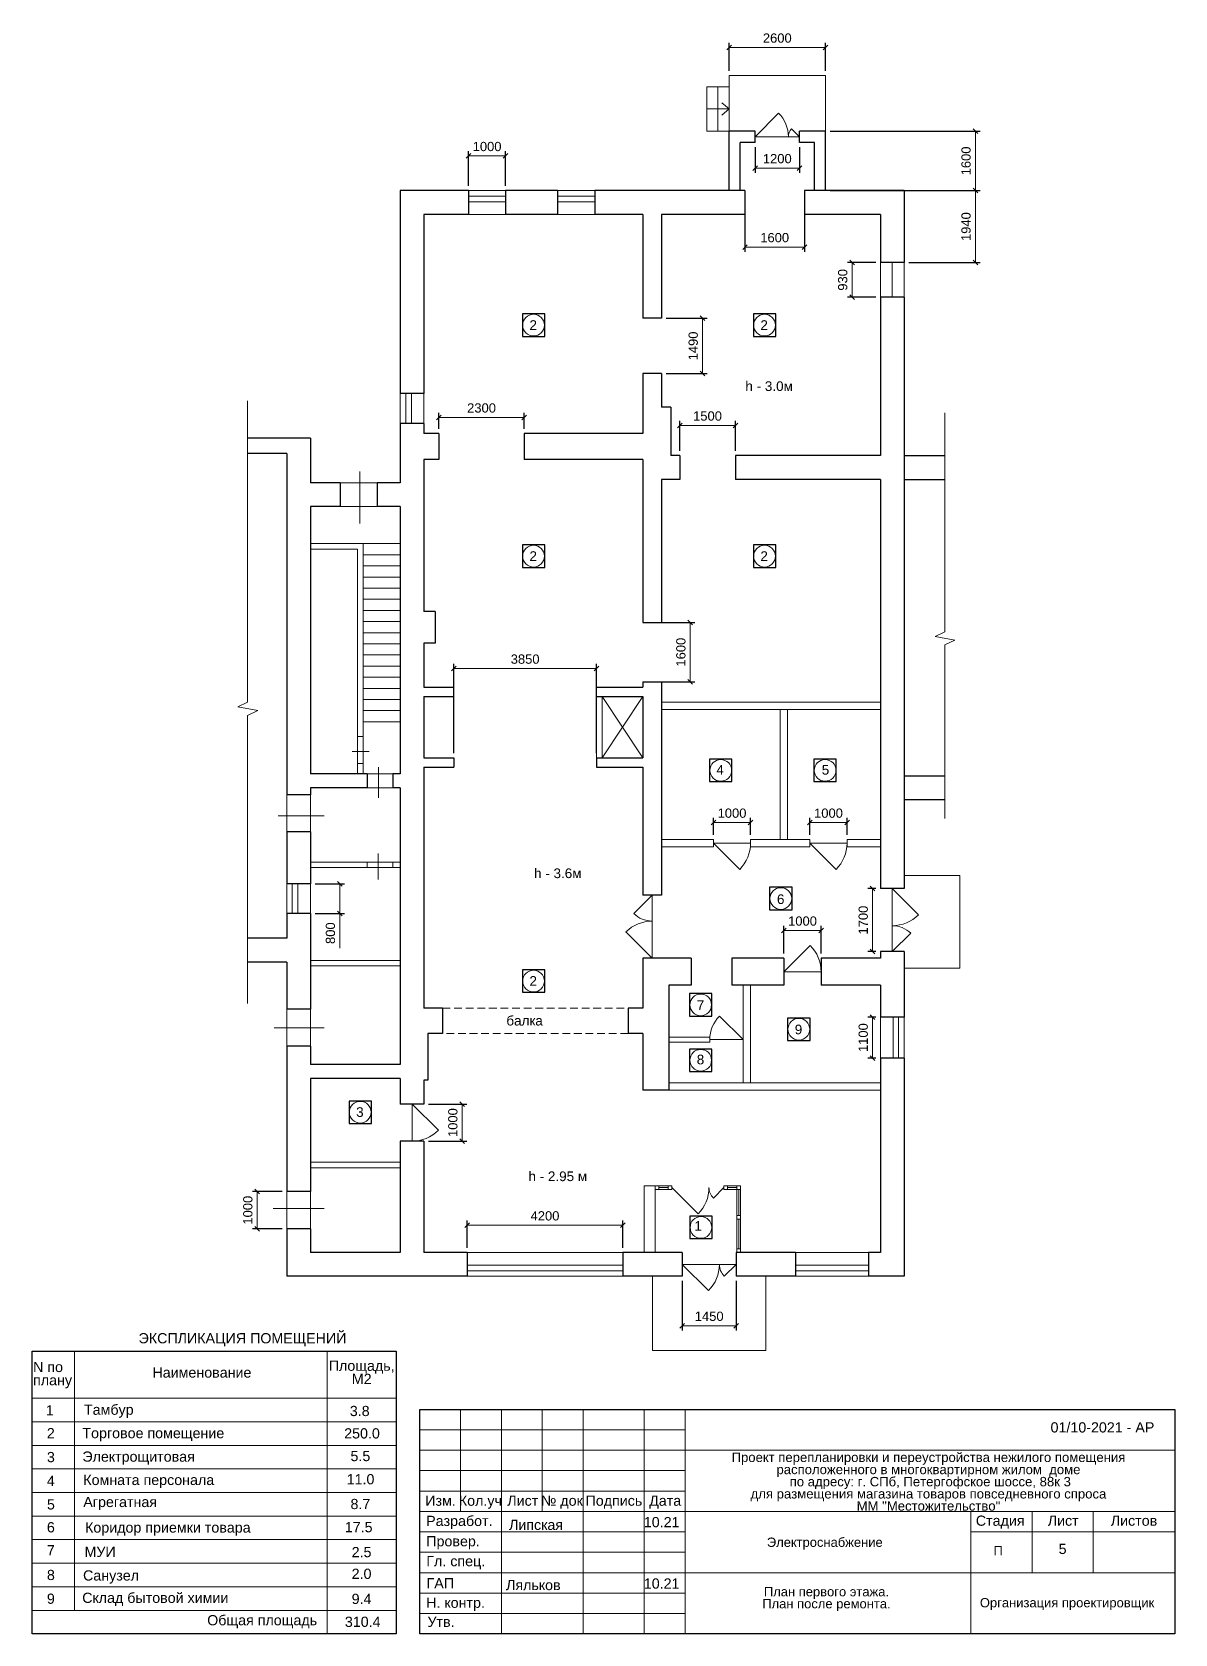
# Model space of a CAD drawing. Header units: metres. Extents: x 0 to 30.8, y 0 to 43.2.
import ezdxf
from ezdxf.enums import TextEntityAlignment as Align

# ---------------------------------------------------------------- set-up
doc = ezdxf.new("R2010")
doc.units = ezdxf.units.M
doc.header["$MEASUREMENT"] = 0
doc.linetypes.add('( Hidden )', pattern=[0.375, 0.25, -0.125])
doc.layers.get('DEFPOINTS').update_dxf_attribs({"lineweight": 0})
for name, color, linetype, lineweight in [('Level 1', 7, 'Continuous', 0), ('Level 44', 7, 'Continuous', 0), ('Level 63', 7, 'Continuous', 0)]:
    doc.layers.add(name, color=color, linetype=linetype, lineweight=lineweight)
doc.layers.add('YOLO_STAMP', color=1, linetype='Continuous')
doc.layers.add('YOLO_TABLE', color=1, linetype='Continuous')
doc.styles.get("Standard").update_dxf_attribs({"font": 'txt.shx'})
doc.styles.add('Style-Arial', font='arial.ttf')
doc.dimstyles.get("Standard").update_dxf_attribs({"dimtxt": 0.18, "dimasz": 0.18, "dimexe": 0.18, "dimexo": 0.0625, "dimgap": 0.09, "dimtad": 0, "dimtih": 1, "dimtoh": 1, "dimdec": 4, "dimzin": 0, "dimdsep": 46, "dimtxsty": 'Standard', "dimcen": 0.09, "dimadec": 0, "dimazin": 0, "dimtfac": 1, "dimtdec": 4, "dimtofl": 0, "dimtmove": 0, "dimatfit": 3, "dimfxl": 1, "dimtolj": 1, "dimtzin": 0, "dimarcsym": 0})

msp = doc.modelspace()

# ---------------------------------------------------------------- texts
at = {"color": 7, "linetype": 'Continuous', "lineweight": 0, "style": 'Style-Arial'}
for s, p in [('2', (13.52646033, 35.29344053)), ('2', (19.75059468, 35.29344053)), ('h - 3.0м', (19.88388903, 33.6483076)), ('2', (13.52646033, 29.06930618)), ('2', (19.75059468, 29.06930618)), ('4', (18.56230978, 23.31084936)), ('5', (21.4036716, 23.31084936)), ('h - 3.6м', (14.18902795, 20.52326425)), ('6', (20.19577575, 19.82526306)), ('2', (13.52646033, 17.62212203)), ('7', (18.03488336, 16.96946287)), ('балка', (13.29449837, 16.55263855)), ('9', (20.67607363, 16.31569337)), ('8', (18.03508153, 15.50558769)), ('3', (8.85641526, 14.09034549)), ('h - 2.95 м', (14.18902795, 12.35971622)), ('1', (17.97089536, 11.02199408))]:
    msp.add_text(s, height=0.26, dxfattribs=at).set_placement(p, align=Align.MIDDLE_CENTER)
at = {"color": 7, "lineweight": 13, "style": 'Style-Arial'}
msp.add_text('ЭКСПЛИКАЦИЯ ПОМЕЩЕНИЙ ', height=0.275, dxfattribs=at).set_placement((2.89110531, 8.13404951), align=Align.TOP_LEFT)
at = {"color": 7, "linetype": 'Continuous', "lineweight": 13, "style": 'Style-Arial'}
for s, p in [('3.8', (8.58476897, 6.17405273)), ('Торговое помещение ', (1.37757557, 5.57840111)), ('250.0', (8.43263809, 5.57104173)), ('Электрощитовая', (1.37757557, 4.94493501)), ('5.5', (8.60302467, 4.95990937)), ('11.0', (8.49986545, 4.33601487)), ('8.7', (8.60389399, 3.66803299)), ('Коридор приемки товара', (1.45016759, 3.03469907)), ('17.5', (8.4497347, 3.0447186)), ('МУИ ', (1.43540627, 2.38010394)), ('2.5', (8.63432017, 2.37267604)), ('Санузел ', (1.39581126, 1.7430221)), ('2.0', (8.63432017, 1.7879381)), ('9.4', (8.63432017, 1.11158817)), ('Общая площадь ', (4.74098323, 0.5373967)), ('310.4', (8.45176311, 0.49461148))]:
    msp.add_text(s, height=0.275, dxfattribs=at).set_placement(p, align=Align.TOP_LEFT)
at = {"color": 7, "linetype": 'Continuous', "lineweight": 0, "style": 'Style-Arial'}
msp.add_text('П', height=0.25, dxfattribs=at).set_placement((25.9313199, 2.39924165), align=Align.TOP_LEFT)
at = {"color": 7, "lineweight": 13, "style": 'Style-Arial'}
msp.add_text('Ляльков', height=0.275, dxfattribs=at).set_placement((13.52959053, 1.34702258), align=Align.MIDDLE_CENTER)
at = {"color": 7, "linetype": 'Continuous', "lineweight": 13, "style": 'Style-Arial'}
for s, insert, char_height, attachment_point, line_spacing_factor in [('N по \\Pплану', (0.04922504, 7.35982398), 0.275, 1, 0.776524), ('Наименование', (3.26574756, 7.21096018), 0.275, 1, 0.6), ('Тамбур', (1.42016122, 6.20959263), 0.275, 1, 0.6), ('Комната персонала ', (1.40246445, 4.31638296), 0.275, 1, 0.6), ('Агрегатная', (1.40246445, 3.72309543), 0.275, 1, 0.6), ('Электроснабжение', (21.38395995, 2.62536039), 0.25, 2, 0.776524), ('План первого этажа. \\PПлан после ремонта. ', (21.42915177, 1.29305), 0.25, 2, 0.776524), ('Организация проектировщик', (27.9130943, 0.99659687), 0.25, 2, 0.776524)]:
    msp.add_mtext(s, dxfattribs=dict(at, insert=insert, char_height=char_height, attachment_point=attachment_point, line_spacing_factor=line_spacing_factor))
at = {"color": 7, "linetype": 'Continuous', "lineweight": 0, "line_spacing_factor": 0.776524, "style": 'Style-Arial'}
for s, insert, char_height, attachment_point in [('Площадь,\\PМ2', (8.90506073, 7.39359696), 0.275, 2), ('Проект перепланировки и переустройства нежилого помещения \\Pрасположенного в многоквартирном жилом  доме \\P по адресу: г. СПб, Петергофское шоссе, 88к 3\\Pдля размещения магазина товаров повседневного спроса \\PММ "Местожительство"', (24.17813488, 4.13123973), 0.253, 5)]:
    msp.add_mtext(s, dxfattribs=dict(at, insert=insert, char_height=char_height, attachment_point=attachment_point))
at = {"layer": 'Level 1', "color": 7, "linetype": 'Continuous', "lineweight": 0, "style": 'Style-Arial'}
for s, p in [('01/10-2021 - АР', (28.8670886, 5.5945385)), ('Липская', (13.60299651, 2.96912761))]:
    msp.add_text(s, height=0.275, dxfattribs=at).set_placement(p, align=Align.MIDDLE_CENTER)
at = {"layer": 'Level 1', "color": 7, "linetype": 'Continuous', "lineweight": 13, "style": 'Style-Arial'}
msp.add_text('5', height=0.275, dxfattribs=at).set_placement((27.79308624, 2.31993924), align=Align.MIDDLE_CENTER)
at = {"layer": 'Level 44', "color": 7, "linetype": 'Continuous', "lineweight": 0, "insert": (3.34296835, 0.96327638), "char_height": 0.275, "attachment_point": 5, "line_spacing_factor": 0.6, "style": 'Style-Arial'}
msp.add_mtext('Склад бытовой химии\\P', dxfattribs=at)
at = {"layer": 'Level 63', "color": 7, "linetype": 'Continuous', "lineweight": 13, "style": 'Style-Arial'}
for s, p in [('1', (0.49922977, 6.05437314)), ('2', (0.52689745, 5.43796189)), ('3', (0.5285114, 4.79475016)), ('4', (0.52781971, 4.15377181)), ('5', (0.52966422, 3.51949357)), ('6', (0.5285114, 2.90308233)), ('7', (0.5285114, 2.28667109)), ('8', (0.528721, 1.61868921)), ('9', (0.528721, 0.97913209))]:
    msp.add_text(s, height=0.275, dxfattribs=at).set_placement(p, align=Align.MIDDLE_CENTER)
at = {"layer": 'Level 63', "color": 7, "linetype": 'Continuous', "lineweight": 0, "style": 'Style-Arial'}
for s, p in [('Изм.', (11.02866405, 3.62045164)), ('Кол.уч', (12.1037162, 3.62045164)), ('Лист', (13.24595364, 3.62045164)), ('№ док', (14.30074508, 3.62045164)), ('Подпись', (15.70214433, 3.62045164)), ('Дата', (17.08316916, 3.62045164)), ('Разработ.', (11.53675205, 3.07489309)), ('10.21', (16.98856156, 3.04206537)), ('Стадия', (26.11120066, 3.08145164)), ('Лист', (27.80995364, 3.08145164)), ('Листов', (29.7167938, 3.08145164)), ('Провер.', (11.36665118, 2.52738892)), ('Гл. спец.', (11.43955155, 1.99143614)), ('ГАП', (11.02222429, 1.39578232)), ('10.21', (16.98856156, 1.38784215)), ('Н. контр.', (11.43394056, 0.87045164)), ('Утв.', (11.04239801, 0.35696075))]:
    msp.add_text(s, height=0.275, dxfattribs=at).set_placement(p, align=Align.MIDDLE_CENTER)

# ---------------------------------------------------------------- blocks, each defined once
blk = doc.blocks.new('_Oblique')
at = {"color": 0, "linetype": 'ByBlock', "lineweight": -2}
blk.add_line((0.5, 0.5), (-0.5, -0.5), dxfattribs=at)
blk = doc.blocks.new('*D28')
at = {"color": 0, "linetype": 'Continuous', "lineweight": -2, "transparency": 16777216}
for p, q in [((11.784, 39.041), (11.784, 39.975)), ((12.784, 39.041), (12.784, 39.975))]:
    blk.add_line(p, q, dxfattribs=at)
at = {"color": 5, "linetype": 'Continuous', "lineweight": 0, "transparency": 16777216}
blk.add_line((11.784, 39.85), (12.784, 39.85), dxfattribs=at)
at = {"layer": 'DEFPOINTS', "color": 0, "linetype": 'Continuous', "lineweight": 0, "transparency": 16777216}
for p in [(12.784, 39.85), (11.784, 38.916), (12.784, 38.916)]:
    blk.add_point(p, dxfattribs=at)
at = {"color": 5, "linetype": 'Continuous', "lineweight": 0, "transparency": 16777216, "xscale": 0.125, "yscale": 0.125, "zscale": 0.125, "rotation": 180}
blk.add_blockref('_Oblique', (11.784, 39.85), dxfattribs=at)
at = {"color": 5, "linetype": 'Continuous', "lineweight": 0, "transparency": 16777216, "xscale": 0.125, "yscale": 0.125, "zscale": 0.125}
blk.add_blockref('_Oblique', (12.784, 39.85), dxfattribs=at)
at = {"color": 0, "linetype": 'Continuous', "lineweight": 0, "transparency": 16777216, "insert": (12.284, 40.103), "char_height": 0.25, "attachment_point": 5, "style": 'Style-Arial'}
blk.add_mtext('1000', dxfattribs=at)
blk = doc.blocks.new('TerminatorOpen')
at = {"color": 0, "linetype": 'ByBlock', "lineweight": -2}
for q in [(-1, 0.5), (-1, 0), (-1, -0.5)]:
    blk.add_line((0, 0), q, dxfattribs=at)
blk = doc.blocks.new('*D29')
at = {"color": 0, "linetype": 'Continuous', "lineweight": -2, "transparency": 16777216}
for p, q in [((21.529, 40.516), (25.57, 40.516)), ((21.529, 38.916), (25.57, 38.916))]:
    blk.add_line(p, q, dxfattribs=at)
at = {"color": 5, "linetype": 'Continuous', "lineweight": 0, "transparency": 16777216}
blk.add_line((25.445, 40.516), (25.445, 38.916), dxfattribs=at)
at = {"layer": 'DEFPOINTS', "color": 0, "linetype": 'Continuous', "lineweight": 0, "transparency": 16777216}
for p in [(21.404, 40.516), (21.404, 38.916), (25.445, 38.916)]:
    blk.add_point(p, dxfattribs=at)
at = {"color": 5, "linetype": 'Continuous', "lineweight": 0, "transparency": 16777216, "xscale": 0.125, "yscale": 0.125, "zscale": 0.125}
for p, rotation in [((25.445, 40.516), 90), ((25.445, 38.916), 270)]:
    blk.add_blockref('_Oblique', p, dxfattribs=dict(at, rotation=rotation))
at = {"color": 0, "linetype": 'Continuous', "lineweight": 0, "transparency": 16777216, "insert": (25.192, 39.716), "char_height": 0.25, "attachment_point": 5, "rotation": 90, "style": 'Style-Arial'}
blk.add_mtext('1600', dxfattribs=at)
blk = doc.blocks.new('*D30')
at = {"color": 0, "linetype": 'Continuous', "lineweight": -2, "transparency": 16777216}
for p, q in [((23.649, 38.916), (25.57, 38.916)), ((23.649, 36.976), (25.57, 36.976))]:
    blk.add_line(p, q, dxfattribs=at)
at = {"color": 5, "linetype": 'Continuous', "lineweight": 0, "transparency": 16777216}
blk.add_line((25.445, 38.916), (25.445, 36.976), dxfattribs=at)
at = {"layer": 'DEFPOINTS', "color": 0, "linetype": 'Continuous', "lineweight": 0, "transparency": 16777216}
for p in [(23.524, 38.916), (23.524, 36.976), (25.445, 36.976)]:
    blk.add_point(p, dxfattribs=at)
at = {"color": 5, "linetype": 'Continuous', "lineweight": 0, "transparency": 16777216, "xscale": 0.125, "yscale": 0.125, "zscale": 0.125}
for p, rotation in [((25.445, 38.916), 90), ((25.445, 36.976), 270)]:
    blk.add_blockref('_Oblique', p, dxfattribs=dict(at, rotation=rotation))
at = {"color": 0, "linetype": 'Continuous', "lineweight": 0, "transparency": 16777216, "insert": (25.192, 37.946), "char_height": 0.25, "attachment_point": 5, "rotation": 90, "style": 'Style-Arial'}
blk.add_mtext('1940', dxfattribs=at)
blk = doc.blocks.new('*D31')
at = {"color": 0, "linetype": 'Continuous', "lineweight": -2, "transparency": 16777216}
for p, q in [((17.474, 31.901), (17.474, 32.715)), ((18.974, 31.901), (18.974, 32.715))]:
    blk.add_line(p, q, dxfattribs=at)
at = {"color": 5, "linetype": 'Continuous', "lineweight": 0, "transparency": 16777216}
blk.add_line((18.974, 32.59), (17.474, 32.59), dxfattribs=at)
at = {"layer": 'DEFPOINTS', "color": 0, "linetype": 'Continuous', "lineweight": 0, "transparency": 16777216}
for p in [(17.474, 32.59), (17.474, 31.776), (18.974, 31.776)]:
    blk.add_point(p, dxfattribs=at)
at = {"color": 5, "linetype": 'Continuous', "lineweight": 0, "transparency": 16777216, "xscale": 0.125, "yscale": 0.125, "zscale": 0.125, "rotation": 180}
blk.add_blockref('_Oblique', (17.474, 32.59), dxfattribs=at)
at = {"color": 5, "linetype": 'Continuous', "lineweight": 0, "transparency": 16777216, "xscale": 0.125, "yscale": 0.125, "zscale": 0.125}
blk.add_blockref('_Oblique', (18.974, 32.59), dxfattribs=at)
at = {"color": 0, "linetype": 'Continuous', "lineweight": 0, "transparency": 16777216, "insert": (18.224, 32.842), "char_height": 0.25, "attachment_point": 5, "style": 'Style-Arial'}
blk.add_mtext('1500', dxfattribs=at)
blk = doc.blocks.new('*D32')
at = {"color": 0, "linetype": 'Continuous', "lineweight": -2, "transparency": 16777216}
for p, q in [((17.109, 35.476), (18.217, 35.476)), ((17.109, 33.986), (18.217, 33.986))]:
    blk.add_line(p, q, dxfattribs=at)
at = {"color": 5, "linetype": 'Continuous', "lineweight": 0, "transparency": 16777216}
blk.add_line((18.092, 35.476), (18.092, 33.986), dxfattribs=at)
at = {"layer": 'DEFPOINTS', "color": 0, "linetype": 'Continuous', "lineweight": 0, "transparency": 16777216}
for p in [(16.984, 35.476), (16.984, 33.986), (18.092, 33.986)]:
    blk.add_point(p, dxfattribs=at)
at = {"color": 5, "linetype": 'Continuous', "lineweight": 0, "transparency": 16777216, "xscale": 0.125, "yscale": 0.125, "zscale": 0.125}
for p, rotation in [((18.092, 35.476), 90), ((18.092, 33.986), 270)]:
    blk.add_blockref('_Oblique', p, dxfattribs=dict(at, rotation=rotation))
at = {"color": 0, "linetype": 'Continuous', "lineweight": 0, "transparency": 16777216, "insert": (17.839, 34.731), "char_height": 0.25, "attachment_point": 5, "rotation": 90, "style": 'Style-Arial'}
blk.add_mtext('1490', dxfattribs=at)
blk = doc.blocks.new('*D33')
at = {"color": 0, "linetype": 'Continuous', "lineweight": -2, "transparency": 16777216}
for p, q in [((10.984, 32.501), (10.984, 32.931)), ((13.284, 32.501), (13.284, 32.931))]:
    blk.add_line(p, q, dxfattribs=at)
at = {"color": 5, "linetype": 'Continuous', "lineweight": 0, "transparency": 16777216}
blk.add_line((10.984, 32.806), (13.284, 32.806), dxfattribs=at)
at = {"layer": 'DEFPOINTS', "color": 0, "linetype": 'Continuous', "lineweight": 0, "transparency": 16777216}
for p in [(13.284, 32.806), (10.984, 32.376), (13.284, 32.376)]:
    blk.add_point(p, dxfattribs=at)
at = {"color": 5, "linetype": 'Continuous', "lineweight": 0, "transparency": 16777216, "xscale": 0.125, "yscale": 0.125, "zscale": 0.125, "rotation": 180}
blk.add_blockref('_Oblique', (10.984, 32.806), dxfattribs=at)
at = {"color": 5, "linetype": 'Continuous', "lineweight": 0, "transparency": 16777216, "xscale": 0.125, "yscale": 0.125, "zscale": 0.125}
blk.add_blockref('_Oblique', (13.284, 32.806), dxfattribs=at)
at = {"color": 0, "linetype": 'Continuous', "lineweight": 0, "transparency": 16777216, "insert": (12.134, 33.059), "char_height": 0.25, "attachment_point": 5, "style": 'Style-Arial'}
blk.add_mtext('2300', dxfattribs=at)
blk = doc.blocks.new('*D34')
at = {"color": 0, "linetype": 'Continuous', "lineweight": -2, "transparency": 16777216}
for p, q in [((11.384, 23.761), (11.384, 26.164)), ((15.234, 23.761), (15.234, 26.164))]:
    blk.add_line(p, q, dxfattribs=at)
at = {"color": 5, "linetype": 'Continuous', "lineweight": 0, "transparency": 16777216}
blk.add_line((11.384, 26.039), (15.234, 26.039), dxfattribs=at)
at = {"layer": 'DEFPOINTS', "color": 0, "linetype": 'Continuous', "lineweight": 0, "transparency": 16777216}
for p in [(15.234, 26.039), (11.384, 23.636), (15.234, 23.636)]:
    blk.add_point(p, dxfattribs=at)
at = {"color": 5, "linetype": 'Continuous', "lineweight": 0, "transparency": 16777216, "xscale": 0.125, "yscale": 0.125, "zscale": 0.125, "rotation": 180}
blk.add_blockref('_Oblique', (11.384, 26.039), dxfattribs=at)
at = {"color": 5, "linetype": 'Continuous', "lineweight": 0, "transparency": 16777216, "xscale": 0.125, "yscale": 0.125, "zscale": 0.125}
blk.add_blockref('_Oblique', (15.234, 26.039), dxfattribs=at)
at = {"color": 0, "linetype": 'Continuous', "lineweight": 0, "transparency": 16777216, "insert": (13.309, 26.292), "char_height": 0.25, "attachment_point": 5, "style": 'Style-Arial'}
blk.add_mtext('3850', dxfattribs=at)
blk = doc.blocks.new('*D35')
at = {"color": 0, "linetype": 'Continuous', "lineweight": -2, "transparency": 16777216}
for p, q in [((16.609, 27.281), (17.884, 27.281)), ((16.609, 25.681), (17.884, 25.681))]:
    blk.add_line(p, q, dxfattribs=at)
at = {"color": 5, "linetype": 'Continuous', "lineweight": 0, "transparency": 16777216}
blk.add_line((17.759, 25.681), (17.759, 27.281), dxfattribs=at)
at = {"layer": 'DEFPOINTS', "color": 0, "linetype": 'Continuous', "lineweight": 0, "transparency": 16777216}
for p in [(16.484, 27.281), (17.759, 27.281), (16.484, 25.681)]:
    blk.add_point(p, dxfattribs=at)
at = {"color": 5, "linetype": 'Continuous', "lineweight": 0, "transparency": 16777216, "xscale": 0.125, "yscale": 0.125, "zscale": 0.125}
for p, rotation in [((17.759, 27.281), 90), ((17.759, 25.681), 270)]:
    blk.add_blockref('_Oblique', p, dxfattribs=dict(at, rotation=rotation))
at = {"color": 0, "linetype": 'Continuous', "lineweight": 0, "transparency": 16777216, "insert": (17.507, 26.481), "char_height": 0.25, "attachment_point": 5, "rotation": 90, "style": 'Style-Arial'}
blk.add_mtext('1600', dxfattribs=at)
blk = doc.blocks.new('*D36')
at = {"color": 0, "linetype": 'Continuous', "lineweight": -2, "transparency": 16777216}
for p, q in [((18.384, 21.561), (18.384, 22.014)), ((19.384, 21.561), (19.384, 22.014))]:
    blk.add_line(p, q, dxfattribs=at)
at = {"color": 5, "linetype": 'Continuous', "lineweight": 0, "transparency": 16777216}
blk.add_line((18.384, 21.889), (19.384, 21.889), dxfattribs=at)
at = {"layer": 'DEFPOINTS', "color": 0, "linetype": 'Continuous', "lineweight": 0, "transparency": 16777216}
for p in [(19.384, 21.889), (18.384, 21.436), (19.384, 21.436)]:
    blk.add_point(p, dxfattribs=at)
at = {"color": 5, "linetype": 'Continuous', "lineweight": 0, "transparency": 16777216, "xscale": 0.125, "yscale": 0.125, "zscale": 0.125, "rotation": 180}
blk.add_blockref('_Oblique', (18.384, 21.889), dxfattribs=at)
at = {"color": 5, "linetype": 'Continuous', "lineweight": 0, "transparency": 16777216, "xscale": 0.125, "yscale": 0.125, "zscale": 0.125}
blk.add_blockref('_Oblique', (19.384, 21.889), dxfattribs=at)
at = {"color": 0, "linetype": 'Continuous', "lineweight": 0, "transparency": 16777216, "insert": (18.884, 22.142), "char_height": 0.25, "attachment_point": 5, "style": 'Style-Arial'}
blk.add_mtext('1000', dxfattribs=at)
blk = doc.blocks.new('*D37')
at = {"color": 0, "linetype": 'Continuous', "lineweight": -2, "transparency": 16777216}
for p, q in [((20.984, 21.561), (20.984, 22.014)), ((21.984, 21.561), (21.984, 22.014))]:
    blk.add_line(p, q, dxfattribs=at)
at = {"color": 5, "linetype": 'Continuous', "lineweight": 0, "transparency": 16777216}
blk.add_line((20.984, 21.889), (21.984, 21.889), dxfattribs=at)
at = {"layer": 'DEFPOINTS', "color": 0, "linetype": 'Continuous', "lineweight": 0, "transparency": 16777216}
for p in [(21.984, 21.889), (20.984, 21.436), (21.984, 21.436)]:
    blk.add_point(p, dxfattribs=at)
at = {"color": 5, "linetype": 'Continuous', "lineweight": 0, "transparency": 16777216, "xscale": 0.125, "yscale": 0.125, "zscale": 0.125, "rotation": 180}
blk.add_blockref('_Oblique', (20.984, 21.889), dxfattribs=at)
at = {"color": 5, "linetype": 'Continuous', "lineweight": 0, "transparency": 16777216, "xscale": 0.125, "yscale": 0.125, "zscale": 0.125}
blk.add_blockref('_Oblique', (21.984, 21.889), dxfattribs=at)
at = {"color": 0, "linetype": 'Continuous', "lineweight": 0, "transparency": 16777216, "insert": (21.484, 22.142), "char_height": 0.25, "attachment_point": 5, "style": 'Style-Arial'}
blk.add_mtext('1000', dxfattribs=at)
blk = doc.blocks.new('*D38')
at = {"color": 0, "linetype": 'Continuous', "lineweight": -2, "transparency": 16777216}
for p, q in [((20.284, 18.361), (20.284, 19.108)), ((21.284, 18.361), (21.284, 19.108))]:
    blk.add_line(p, q, dxfattribs=at)
at = {"color": 5, "linetype": 'Continuous', "lineweight": 0, "transparency": 16777216}
blk.add_line((20.284, 18.983), (21.284, 18.983), dxfattribs=at)
at = {"layer": 'DEFPOINTS', "color": 0, "linetype": 'Continuous', "lineweight": 0, "transparency": 16777216}
for p in [(21.284, 18.983), (20.284, 18.236), (21.284, 18.236)]:
    blk.add_point(p, dxfattribs=at)
at = {"color": 5, "linetype": 'Continuous', "lineweight": 0, "transparency": 16777216, "xscale": 0.125, "yscale": 0.125, "zscale": 0.125, "rotation": 180}
blk.add_blockref('_Oblique', (20.284, 18.983), dxfattribs=at)
at = {"color": 5, "linetype": 'Continuous', "lineweight": 0, "transparency": 16777216, "xscale": 0.125, "yscale": 0.125, "zscale": 0.125}
blk.add_blockref('_Oblique', (21.284, 18.983), dxfattribs=at)
at = {"color": 0, "linetype": 'Continuous', "lineweight": 0, "transparency": 16777216, "insert": (20.784, 19.235), "char_height": 0.25, "attachment_point": 5, "style": 'Style-Arial'}
blk.add_mtext('1000', dxfattribs=at)
blk = doc.blocks.new('*D39')
at = {"color": 0, "linetype": 'Continuous', "lineweight": -2, "transparency": 16777216}
for p, q in [((22.759, 20.112), (22.548, 20.112)), ((22.759, 18.412), (22.548, 18.412))]:
    blk.add_line(p, q, dxfattribs=at)
at = {"color": 5, "linetype": 'Continuous', "lineweight": 0, "transparency": 16777216}
blk.add_line((22.673, 20.112), (22.673, 18.412), dxfattribs=at)
at = {"layer": 'DEFPOINTS', "color": 0, "linetype": 'Continuous', "lineweight": 0, "transparency": 16777216}
for p in [(22.884, 20.112), (22.673, 18.412), (22.884, 18.412)]:
    blk.add_point(p, dxfattribs=at)
at = {"color": 5, "linetype": 'Continuous', "lineweight": 0, "transparency": 16777216, "xscale": 0.125, "yscale": 0.125, "zscale": 0.125}
for p, rotation in [((22.673, 20.112), 90), ((22.673, 18.412), 270)]:
    blk.add_blockref('_Oblique', p, dxfattribs=dict(at, rotation=rotation))
at = {"color": 0, "linetype": 'Continuous', "lineweight": 0, "transparency": 16777216, "insert": (22.421, 19.262), "char_height": 0.25, "attachment_point": 5, "rotation": 90, "style": 'Style-Arial'}
blk.add_mtext('1700', dxfattribs=at)
blk = doc.blocks.new('*D40')
at = {"color": 0, "linetype": 'Continuous', "lineweight": -2, "transparency": 16777216}
for p, q in [((22.759, 16.646), (22.548, 16.646)), ((22.759, 15.546), (22.548, 15.546))]:
    blk.add_line(p, q, dxfattribs=at)
at = {"color": 5, "linetype": 'Continuous', "lineweight": 0, "transparency": 16777216}
blk.add_line((22.673, 16.646), (22.673, 15.546), dxfattribs=at)
at = {"layer": 'DEFPOINTS', "color": 0, "linetype": 'Continuous', "lineweight": 0, "transparency": 16777216}
for p in [(22.884, 16.646), (22.673, 15.546), (22.884, 15.546)]:
    blk.add_point(p, dxfattribs=at)
at = {"color": 5, "linetype": 'Continuous', "lineweight": 0, "transparency": 16777216, "xscale": 0.125, "yscale": 0.125, "zscale": 0.125}
for p, rotation in [((22.673, 16.646), 90), ((22.673, 15.546), 270)]:
    blk.add_blockref('_Oblique', p, dxfattribs=dict(at, rotation=rotation))
at = {"color": 0, "linetype": 'Continuous', "lineweight": 0, "transparency": 16777216, "insert": (22.421, 16.096), "char_height": 0.25, "attachment_point": 5, "rotation": 90, "style": 'Style-Arial'}
blk.add_mtext('1100', dxfattribs=at)
blk = doc.blocks.new('*D41')
at = {"color": 0, "linetype": 'Continuous', "lineweight": -2, "transparency": 16777216}
for p, q in [((11.744, 10.431), (11.744, 11.165)), ((15.944, 10.431), (15.944, 11.165))]:
    blk.add_line(p, q, dxfattribs=at)
at = {"color": 5, "linetype": 'Continuous', "lineweight": 0, "transparency": 16777216}
blk.add_line((11.744, 11.04), (15.944, 11.04), dxfattribs=at)
at = {"layer": 'DEFPOINTS', "color": 0, "linetype": 'Continuous', "lineweight": 0, "transparency": 16777216}
for p in [(15.944, 11.04), (11.744, 10.306), (15.944, 10.306)]:
    blk.add_point(p, dxfattribs=at)
at = {"color": 5, "linetype": 'Continuous', "lineweight": 0, "transparency": 16777216, "xscale": 0.125, "yscale": 0.125, "zscale": 0.125, "rotation": 180}
blk.add_blockref('_Oblique', (11.744, 11.04), dxfattribs=at)
at = {"color": 5, "linetype": 'Continuous', "lineweight": 0, "transparency": 16777216, "xscale": 0.125, "yscale": 0.125, "zscale": 0.125}
blk.add_blockref('_Oblique', (15.944, 11.04), dxfattribs=at)
at = {"color": 0, "linetype": 'Continuous', "lineweight": 0, "transparency": 16777216, "insert": (13.844, 11.292), "char_height": 0.25, "attachment_point": 5, "style": 'Style-Arial'}
blk.add_mtext('4200', dxfattribs=at)
blk = doc.blocks.new('*D42')
at = {"color": 0, "linetype": 'Continuous', "lineweight": -2, "transparency": 16777216}
for p, q in [((10.709, 14.306), (11.739, 14.306)), ((10.709, 13.306), (11.739, 13.306))]:
    blk.add_line(p, q, dxfattribs=at)
at = {"color": 5, "linetype": 'Continuous', "lineweight": 0, "transparency": 16777216}
blk.add_line((11.614, 14.306), (11.614, 13.306), dxfattribs=at)
at = {"layer": 'DEFPOINTS', "color": 0, "linetype": 'Continuous', "lineweight": 0, "transparency": 16777216}
for p in [(10.584, 14.306), (10.584, 13.306), (11.614, 13.306)]:
    blk.add_point(p, dxfattribs=at)
at = {"color": 5, "linetype": 'Continuous', "lineweight": 0, "transparency": 16777216, "xscale": 0.125, "yscale": 0.125, "zscale": 0.125}
for p, rotation in [((11.614, 14.306), 90), ((11.614, 13.306), 270)]:
    blk.add_blockref('_Oblique', p, dxfattribs=dict(at, rotation=rotation))
at = {"color": 0, "linetype": 'Continuous', "lineweight": 0, "transparency": 16777216, "insert": (11.362, 13.806), "char_height": 0.25, "attachment_point": 5, "rotation": 90, "style": 'Style-Arial'}
blk.add_mtext('1000', dxfattribs=at)
blk = doc.blocks.new('*D43')
at = {"color": 0, "linetype": 'Continuous', "lineweight": -2, "transparency": 16777216}
for p, q in [((6.759, 11.946), (5.965, 11.946)), ((6.759, 10.946), (5.965, 10.946))]:
    blk.add_line(p, q, dxfattribs=at)
at = {"color": 5, "linetype": 'Continuous', "lineweight": 0, "transparency": 16777216}
blk.add_line((6.09, 11.946), (6.09, 10.946), dxfattribs=at)
at = {"layer": 'DEFPOINTS', "color": 0, "linetype": 'Continuous', "lineweight": 0, "transparency": 16777216}
for p in [(6.884, 11.946), (6.09, 10.946), (6.884, 10.946)]:
    blk.add_point(p, dxfattribs=at)
at = {"color": 5, "linetype": 'Continuous', "lineweight": 0, "transparency": 16777216, "xscale": 0.125, "yscale": 0.125, "zscale": 0.125}
for p, rotation in [((6.09, 11.946), 90), ((6.09, 10.946), 270)]:
    blk.add_blockref('_Oblique', p, dxfattribs=dict(at, rotation=rotation))
at = {"color": 0, "linetype": 'Continuous', "lineweight": 0, "transparency": 16777216, "insert": (5.837, 11.446), "char_height": 0.25, "attachment_point": 5, "rotation": 90, "style": 'Style-Arial'}
blk.add_mtext('1000', dxfattribs=at)
blk = doc.blocks.new('*D44')
at = {"color": 0, "linetype": 'Continuous', "lineweight": -2, "transparency": 16777216}
for p, q in [((7.649, 20.236), (8.44, 20.236)), ((7.649, 19.436), (8.44, 19.436))]:
    blk.add_line(p, q, dxfattribs=at)
at = {"color": 5, "linetype": 'Continuous', "lineweight": 0, "transparency": 16777216}
for p, q in [((8.315, 20.236), (8.315, 19.436)), ((8.315, 19.436), (8.315, 18.509))]:
    blk.add_line(p, q, dxfattribs=at)
at = {"layer": 'DEFPOINTS', "color": 0, "linetype": 'Continuous', "lineweight": 0, "transparency": 16777216}
for p in [(7.524, 20.236), (7.524, 19.436), (8.315, 19.436)]:
    blk.add_point(p, dxfattribs=at)
at = {"color": 5, "linetype": 'Continuous', "lineweight": 0, "transparency": 16777216, "xscale": 0.125, "yscale": 0.125, "zscale": 0.125}
for p, rotation in [((8.315, 20.236), 90), ((8.315, 19.436), 270)]:
    blk.add_blockref('_Oblique', p, dxfattribs=dict(at, rotation=rotation))
at = {"color": 0, "linetype": 'Continuous', "lineweight": 0, "transparency": 16777216, "insert": (8.063, 18.91), "char_height": 0.25, "attachment_point": 5, "rotation": 90, "style": 'Style-Arial'}
blk.add_mtext('800', dxfattribs=at)
blk = doc.blocks.new('*D45')
at = {"color": 0, "linetype": 'Continuous', "lineweight": -2, "transparency": 16777216}
for p, q in [((22.759, 36.976), (21.996, 36.976)), ((22.759, 36.046), (21.996, 36.046))]:
    blk.add_line(p, q, dxfattribs=at)
at = {"color": 5, "linetype": 'Continuous', "lineweight": 0, "transparency": 16777216}
blk.add_line((22.121, 36.976), (22.121, 36.046), dxfattribs=at)
at = {"layer": 'DEFPOINTS', "color": 0, "linetype": 'Continuous', "lineweight": 0, "transparency": 16777216}
for p in [(22.884, 36.976), (22.121, 36.046), (22.884, 36.046)]:
    blk.add_point(p, dxfattribs=at)
at = {"color": 5, "linetype": 'Continuous', "lineweight": 0, "transparency": 16777216, "xscale": 0.125, "yscale": 0.125, "zscale": 0.125}
for p, rotation in [((22.121, 36.976), 90), ((22.121, 36.046), 270)]:
    blk.add_blockref('_Oblique', p, dxfattribs=dict(at, rotation=rotation))
at = {"color": 0, "linetype": 'Continuous', "lineweight": 0, "transparency": 16777216, "insert": (21.868, 36.511), "char_height": 0.25, "attachment_point": 5, "rotation": 90, "style": 'Style-Arial'}
blk.add_mtext('930', dxfattribs=at)
blk = doc.blocks.new('*D46')
at = {"color": 0, "linetype": 'Continuous', "lineweight": -2, "transparency": 16777216}
for p, q in [((19.234, 38.791), (19.234, 37.27)), ((20.834, 38.791), (20.834, 37.27))]:
    blk.add_line(p, q, dxfattribs=at)
at = {"color": 5, "linetype": 'Continuous', "lineweight": 0, "transparency": 16777216}
blk.add_line((19.234, 37.395), (20.834, 37.395), dxfattribs=at)
at = {"layer": 'DEFPOINTS', "color": 0, "linetype": 'Continuous', "lineweight": 0, "transparency": 16777216}
for p in [(19.234, 38.916), (20.834, 38.916), (20.834, 37.395)]:
    blk.add_point(p, dxfattribs=at)
at = {"color": 5, "linetype": 'Continuous', "lineweight": 0, "transparency": 16777216, "xscale": 0.125, "yscale": 0.125, "zscale": 0.125, "rotation": 180}
blk.add_blockref('_Oblique', (19.234, 37.395), dxfattribs=at)
at = {"color": 5, "linetype": 'Continuous', "lineweight": 0, "transparency": 16777216, "xscale": 0.125, "yscale": 0.125, "zscale": 0.125}
blk.add_blockref('_Oblique', (20.834, 37.395), dxfattribs=at)
at = {"color": 0, "linetype": 'Continuous', "lineweight": 0, "transparency": 16777216, "insert": (20.034, 37.648), "char_height": 0.25, "attachment_point": 5, "style": 'Style-Arial'}
blk.add_mtext('1600', dxfattribs=at)
blk = doc.blocks.new('*D47')
at = {"color": 0, "linetype": 'Continuous', "lineweight": -2, "transparency": 16777216}
for p, q in [((19.504, 40.091), (19.504, 39.399)), ((20.704, 40.091), (20.704, 39.399))]:
    blk.add_line(p, q, dxfattribs=at)
at = {"color": 5, "linetype": 'Continuous', "lineweight": 0, "transparency": 16777216}
blk.add_line((19.504, 39.524), (20.704, 39.524), dxfattribs=at)
at = {"layer": 'DEFPOINTS', "color": 0, "linetype": 'Continuous', "lineweight": 0, "transparency": 16777216}
for p in [(19.504, 40.216), (20.704, 40.216), (20.704, 39.524)]:
    blk.add_point(p, dxfattribs=at)
at = {"color": 5, "linetype": 'Continuous', "lineweight": 0, "transparency": 16777216, "xscale": 0.125, "yscale": 0.125, "zscale": 0.125, "rotation": 180}
blk.add_blockref('_Oblique', (19.504, 39.524), dxfattribs=at)
at = {"color": 5, "linetype": 'Continuous', "lineweight": 0, "transparency": 16777216, "xscale": 0.125, "yscale": 0.125, "zscale": 0.125}
blk.add_blockref('_Oblique', (20.704, 39.524), dxfattribs=at)
at = {"color": 0, "linetype": 'Continuous', "lineweight": 0, "transparency": 16777216, "insert": (20.104, 39.776), "char_height": 0.25, "attachment_point": 5, "style": 'Style-Arial'}
blk.add_mtext('1200', dxfattribs=at)
blk = doc.blocks.new('*D48')
at = {"color": 0, "linetype": 'Continuous', "lineweight": -2, "transparency": 16777216}
for p, q in [((18.804, 42.141), (18.804, 42.897)), ((21.404, 42.141), (21.404, 42.897))]:
    blk.add_line(p, q, dxfattribs=at)
at = {"color": 5, "linetype": 'Continuous', "lineweight": 0, "transparency": 16777216}
blk.add_line((18.804, 42.772), (21.404, 42.772), dxfattribs=at)
at = {"layer": 'DEFPOINTS', "color": 0, "linetype": 'Continuous', "lineweight": 0, "transparency": 16777216}
for p in [(21.404, 42.772), (18.804, 42.016), (21.404, 42.016)]:
    blk.add_point(p, dxfattribs=at)
at = {"color": 5, "linetype": 'Continuous', "lineweight": 0, "transparency": 16777216, "xscale": 0.125, "yscale": 0.125, "zscale": 0.125, "rotation": 180}
blk.add_blockref('_Oblique', (18.804, 42.772), dxfattribs=at)
at = {"color": 5, "linetype": 'Continuous', "lineweight": 0, "transparency": 16777216, "xscale": 0.125, "yscale": 0.125, "zscale": 0.125}
blk.add_blockref('_Oblique', (21.404, 42.772), dxfattribs=at)
at = {"color": 0, "linetype": 'Continuous', "lineweight": 0, "transparency": 16777216, "insert": (20.104, 43.025), "char_height": 0.25, "attachment_point": 5, "style": 'Style-Arial'}
blk.add_mtext('2600', dxfattribs=at)
blk = doc.blocks.new('*D49')
at = {"color": 0, "linetype": 'Continuous', "lineweight": -2, "transparency": 16777216}
for p, q in [((17.544, 9.541), (17.544, 8.209)), ((18.994, 9.541), (18.994, 8.209))]:
    blk.add_line(p, q, dxfattribs=at)
at = {"color": 5, "linetype": 'Continuous', "lineweight": 0, "transparency": 16777216}
blk.add_line((17.544, 8.334), (18.994, 8.334), dxfattribs=at)
at = {"layer": 'DEFPOINTS', "color": 0, "linetype": 'Continuous', "lineweight": 0, "transparency": 16777216}
for p in [(17.544, 9.666), (18.994, 9.666), (18.994, 8.334)]:
    blk.add_point(p, dxfattribs=at)
at = {"color": 5, "linetype": 'Continuous', "lineweight": 0, "transparency": 16777216, "xscale": 0.125, "yscale": 0.125, "zscale": 0.125, "rotation": 180}
blk.add_blockref('_Oblique', (17.544, 8.334), dxfattribs=at)
at = {"color": 5, "linetype": 'Continuous', "lineweight": 0, "transparency": 16777216, "xscale": 0.125, "yscale": 0.125, "zscale": 0.125}
blk.add_blockref('_Oblique', (18.994, 8.334), dxfattribs=at)
at = {"color": 0, "linetype": 'Continuous', "lineweight": 0, "transparency": 16777216, "insert": (18.269, 8.587), "char_height": 0.25, "attachment_point": 5, "style": 'Style-Arial'}
blk.add_mtext('1450', dxfattribs=at)

# ---------------------------------------------------------------- dimensions: what is measured, and where the dimension line sits
at = {"color": 7, "linetype": 'Continuous', "lineweight": 0}
for base, p1, p2, picture, middle in [((21.40369856, 42.77189668), (18.80369856, 42.01592937), (21.40369856, 42.01592937), '*D48', (20.10369856, 43.02453992)), ((12.78369856, 39.85040755), (11.78369856, 38.91592937), (12.78369856, 38.91592937), '*D28', (12.28369856, 40.1030508)), ((20.70369856, 39.52362671), (19.50369856, 40.21592937), (20.70369856, 40.21592937), '*D47', (20.10369856, 39.77626996)), ((20.83369856, 37.39538414), (19.23369856, 38.91592937), (20.83369856, 38.91592937), '*D46', (20.03369856, 37.64802738)), ((13.28369856, 32.80626396), (10.98369856, 32.37592937), (13.28369856, 32.37592937), '*D33', (12.13369856, 33.05899247)), ((17.47369856, 32.58971402), (18.97369856, 31.77592937), (17.47369856, 31.77592937), '*D31', (18.22369856, 32.84235726)), ((15.23369856, 26.0389648), (11.38369856, 23.63592937), (15.23369856, 23.63592937), '*D34', (13.30869856, 26.29169331)), ((19.38369856, 21.88939209), (18.38369856, 21.43592937), (19.38369856, 21.43592937), '*D36', (18.88369856, 22.14203534)), ((21.98369856, 21.88939209), (20.98369856, 21.43592937), (21.98369856, 21.43592937), '*D37', (21.48369856, 22.14203534)), ((21.28369856, 18.98268748), (20.28369856, 18.23592937), (21.28369856, 18.23592937), '*D38', (20.78369856, 19.23533073)), ((15.94369856, 11.03969489), (11.74369856, 10.30592937), (15.94369856, 10.30592937), '*D41', (13.84369856, 11.29233814)), ((18.99369856, 8.33389189), (17.54369856, 9.66592937), (18.99369856, 9.66592937), '*D49', (18.26869856, 8.58653514))]:
    dim = msp.add_linear_dim(base=base, p1=p1, p2=p2, dimstyle='Standard', override={"dimtxt": 0.25, "dimasz": 0.125, "dimexe": 0.125, "dimexo": 0.125, "dimgap": 0.125, "dimtad": 1, "dimtih": 0, "dimtoh": 0, "dimlfac": 1000, "dimzin": 11, "dimtxsty": 'Style-Arial', "dimblk": 'Oblique', "dimclrd": 5, "dimadec": 4, "dimazin": 3, "dimldrblk": 'TerminatorOpen', "dimtolj": 0, "dimtzin": 11, "dimlwd": 0}, dxfattribs=at)
    dim.commit()
    dim.dimension.update_dxf_attribs({"geometry": picture, "text_midpoint": middle})
for base, p1, p2, picture, middle in [((25.44506557, 38.91592937), (21.40369856, 40.51592937), (21.40369856, 38.91592937), '*D29', (25.19242233, 39.71592937)), ((25.44506557, 36.97592937), (23.52369856, 38.91592937), (23.52369856, 36.97592937), '*D30', (25.19242233, 37.94592937)), ((22.12091004, 36.04592937), (22.88369856, 36.97592937), (22.88369856, 36.04592937), '*D45', (21.86818152, 36.51092937)), ((18.09187301, 33.98592937), (16.98369856, 35.47592937), (16.98369856, 33.98592937), '*D32', (17.83922976, 34.73092937)), ((17.75926289, 27.28092937), (16.48369856, 25.68092937), (16.48369856, 27.28092937), '*D35', (17.50661965, 26.48092937)), ((8.31522758, 19.43592937), (7.52369856, 20.23592937), (7.52369856, 19.43592937), '*D44', (8.06258433, 18.9100085)), ((22.67314608, 18.41188917), (22.88369856, 20.11188917), (22.88369856, 18.41188917), '*D39', (22.42050283, 19.26188917)), ((22.67314608, 15.54592937), (22.88369856, 16.64592937), (22.88369856, 15.54592937), '*D40', (22.42050283, 16.09592937)), ((11.61425366, 13.30592937), (10.58369856, 14.30592937), (10.58369856, 13.30592937), '*D42', (11.36161042, 13.80592937)), ((6.09005315, 10.94592937), (6.88369856, 11.94592937), (6.88369856, 10.94592937), '*D43', (5.8374099, 11.44592937))]:
    dim = msp.add_linear_dim(base=base, p1=p1, p2=p2, angle=90, dimstyle='Standard', override={"dimtxt": 0.25, "dimasz": 0.125, "dimexe": 0.125, "dimexo": 0.125, "dimgap": 0.125, "dimtad": 1, "dimtih": 0, "dimtoh": 0, "dimlfac": 1000, "dimzin": 11, "dimtxsty": 'Style-Arial', "dimblk": 'Oblique', "dimclrd": 5, "dimadec": 4, "dimazin": 3, "dimldrblk": 'TerminatorOpen', "dimtolj": 0, "dimtzin": 11, "dimlwd": 0}, dxfattribs=at)
    dim.commit()
    dim.dimension.update_dxf_attribs({"geometry": picture, "text_midpoint": middle})

# ---------------------------------------------------------------- linework, layer by layer
at = {"color": 7, "linetype": 'Continuous', "lineweight": 0}
for p, q in [((18.80369856, 40.51592937), (18.80369856, 42.01592937)), ((18.80369856, 42.01592937), (21.40369856, 42.01592937)), ((21.40369856, 40.51592937), (21.40369856, 42.01592937)), ((18.20369856, 40.51592937), (18.20369856, 41.71592937)), ((18.80369856, 41.71592937), (18.20369856, 41.71592937)), ((18.50369856, 40.51592937), (18.50369856, 41.71592937)), ((18.20369856, 41.11592937), (18.80369856, 41.11592937)), ((18.80369856, 41.11592937), (18.60701046, 41.27965409)), ((18.80369856, 41.11592937), (18.60701046, 40.95220465)), ((19.50369856, 40.36592937), (20.14009466, 41.00232548)), ((20.49122141, 40.57722822), (20.70252025, 40.36592937)), ((18.80369856, 40.51592937), (18.20369856, 40.51592937)), ((19.50369856, 40.36592937), (20.70252025, 40.36592937)), ((11.78369856, 38.76592937), (12.78369856, 38.76592937)), ((11.78369856, 38.61592937), (12.78369856, 38.61592937)), ((14.18369856, 38.76592937), (15.18369856, 38.76592937)), ((14.18369856, 38.61592937), (15.18369856, 38.61592937)), ((23.52369856, 36.97592937), (23.52369856, 36.04592937)), ((5.83039073, 33.24825208), (5.83039073, 25.13172052)), ((10.09369856, 33.44592937), (10.09369856, 32.64592937)), ((10.24369856, 33.44592937), (10.24369856, 32.64592937)), ((24.620165, 27.02778766), (24.620165, 32.92762425)), ((8.85717459, 31.34777963), (8.85717459, 29.94626715)), ((8.32369856, 31.04592937), (9.32369856, 31.04592937)), ((9.32369856, 30.40592937), (8.32369856, 30.40592937)), ((8.94369856, 29.40592937), (9.94369856, 29.40592937)), ((8.94369856, 29.10592937), (9.94369856, 29.10592937)), ((8.94369856, 28.80592937), (9.94369856, 28.80592937)), ((8.94369856, 28.50592937), (9.94369856, 28.50592937)), ((8.94369856, 28.20592937), (9.94369856, 28.20592937)), ((8.94369856, 27.90592937), (9.94369856, 27.90592937)), ((8.94369856, 27.60592937), (9.94369856, 27.60592937)), ((8.94369856, 27.30592937), (9.94369856, 27.30592937)), ((8.94369856, 27.00592937), (9.94369856, 27.00592937)), ((8.94369856, 26.70592937), (9.94369856, 26.70592937)), ((8.94369856, 26.40592937), (9.94369856, 26.40592937)), ((24.620165, 26.67473953), (24.620165, 22.00164028)), ((8.94369856, 26.10592937), (9.94369856, 26.10592937)), ((8.94369856, 25.80592937), (9.94369856, 25.80592937)), ((8.94369856, 25.50592937), (9.94369856, 25.50592937)), ((8.94369856, 25.20592937), (9.94369856, 25.20592937)), ((15.38369856, 25.28592937), (16.48369856, 23.63592937)), ((16.48369856, 25.28592937), (15.38369856, 23.63592937)), ((5.83039073, 24.7786724), (5.83039073, 17.01518896)), ((8.94369856, 24.90592937), (9.94369856, 24.90592937)), ((8.94369856, 24.60592937), (9.94369856, 24.60592937)), ((8.79369856, 24.20592937), (8.79369856, 23.48149523)), ((8.94369856, 24.20592937), (8.94369856, 23.3437123)), ((8.65172788, 23.80272101), (9.1030684, 23.80272101)), ((9.35831409, 23.37800958), (9.35831409, 22.55661033)), ((9.04810818, 23.20592937), (9.74810818, 23.20592937)), ((6.88369856, 22.63592937), (6.88369856, 21.63592937)), ((7.52369856, 22.63592937), (7.52369856, 21.63592937)), ((9.74810818, 22.82592937), (9.04810818, 22.82592937)), ((6.65219429, 22.07275483), (7.89081629, 22.07275483)), ((18.38369856, 21.33592937), (19.38369856, 21.33592937)), ((18.38369856, 21.33592937), (19.09080534, 20.62882259)), ((20.98369856, 21.33592937), (21.69080534, 20.62882259)), ((20.98369856, 21.33592937), (21.98369856, 21.33592937)), ((9.04810818, 20.82592937), (9.74810818, 20.82592937)), ((9.35201749, 21.05613575), (9.35201749, 20.35613575)), ((9.74810818, 20.67592937), (9.04810818, 20.67592937)), ((23.52369856, 20.46419287), (25.02369856, 20.46419287)), ((25.02369856, 20.46419287), (25.02369856, 17.96419287)), ((7.03369856, 20.23592937), (7.03369856, 19.43592937)), ((7.18369856, 20.23592937), (7.18369856, 19.43592937)), ((16.23872381, 19.44095463), (16.73369856, 19.93592937)), ((16.73369856, 18.23592937), (16.73369856, 19.93592937)), ((23.20369856, 20.11188917), (23.20369856, 18.41188917)), ((23.20369856, 20.11188917), (23.91080534, 19.40478239)), ((16.73369856, 18.23592937), (16.02659178, 18.94303615)), ((20.28369856, 17.87092937), (20.99080534, 18.57803615)), ((23.6986733, 18.90686392), (23.20369856, 18.41188917)), ((20.28369856, 17.87092937), (21.28369856, 17.87092937)), ((23.52369856, 17.96419287), (25.02369856, 17.96419287)), ((6.88369856, 16.86592937), (6.88369856, 15.86592937)), ((7.52369856, 16.86592937), (7.52369856, 15.86592937)), ((19.18369856, 16.04092937), (18.54730245, 16.67732548)), ((23.22369856, 15.54592937), (23.22369856, 16.64592937)), ((23.37369856, 15.54592937), (23.37369856, 16.64592937)), ((6.54273213, 16.35740373), (7.8967537, 16.35740373)), ((18.28369856, 16.04092937), (19.18369856, 16.04092937)), ((10.26369856, 14.30592937), (10.26369856, 13.30592937)), ((10.26369856, 14.30592937), (10.97080534, 13.59882259)), ((16.91369856, 12.10592937), (17.16369856, 12.10592937)), ((18.76369856, 12.10592937), (19.01369856, 12.10592937)), ((19.11369856, 10.40592937), (19.11369856, 12.10592937)), ((6.88369856, 11.94592937), (6.88369856, 10.94592937)), ((7.52369856, 10.94592937), (7.52369856, 11.94592937)), ((16.91369856, 12.05592937), (17.16369856, 12.05592937)), ((16.91369856, 12.00592937), (17.16369856, 12.00592937)), ((17.26369856, 12.05592937), (17.97080534, 11.34882259)), ((18.66369856, 12.05592937), (18.38085585, 11.77308666)), ((18.76369856, 12.05592937), (19.01369856, 12.05592937)), ((18.76369856, 12.00592937), (19.01369856, 12.00592937)), ((19.01369856, 10.40592937), (19.01369856, 12.00592937)), ((19.06369856, 12.00592937), (19.06369856, 11.30592937)), ((6.51484391, 11.48965059), (7.89707425, 11.48965059)), ((19.06369856, 11.20592937), (19.06369856, 10.40592937)), ((11.74369856, 9.96592937), (15.94369856, 9.96592937)), ((17.54369856, 9.98592937), (18.99369856, 9.98592937)), ((17.54369856, 9.98592937), (18.25080534, 9.27882259)), ((18.99369856, 9.98592937), (18.67550051, 9.66773132)), ((22.56369856, 9.96592937), (20.59369856, 9.96592937)), ((11.74369856, 9.81592937), (15.94369856, 9.81592937)), ((16.74369856, 9.66592937), (16.74369856, 7.66592937)), ((19.79369856, 9.66592937), (19.79369856, 7.66592937)), ((22.56369856, 9.81592937), (20.59369856, 9.81592937)), ((16.74369856, 7.66592937), (19.79369856, 7.66592937)), ((0.02091143, 5.74619064), (9.83055328, 5.74619064)), ((0.02091143, 5.11094064), (9.83055328, 5.11094064)), ((0.02091143, 4.47569064), (9.83055328, 4.47569064)), ((0.02091143, 3.84044064), (9.83055328, 3.84044064)), ((0.02091143, 3.20519064), (9.83055328, 3.20519064)), ((0.02091143, 2.56994064), (9.83055328, 2.56994064)), ((0.02091143, 1.93469064), (9.83055328, 1.93469064)), ((0.02091143, 1.29944064), (9.83055328, 1.29944064)), ((0.02091143, 0.66419064), (9.83055328, 0.66419064))]:
    msp.add_line(p, q, dxfattribs=at)
at = {"color": 7, "linetype": 'Continuous', "lineweight": 30}
for p, q in [((18.80369856, 38.91592937), (18.80369856, 40.51592937)), ((19.50369856, 40.51592937), (18.80369856, 40.51592937)), ((19.10369856, 38.91592937), (19.10369856, 40.21592937)), ((19.50369856, 40.21592937), (19.10369856, 40.21592937)), ((19.50369856, 40.21592937), (19.50369856, 40.51592937)), ((21.40369856, 40.51592937), (20.70369856, 40.51592937)), ((20.70369856, 40.21592937), (20.70369856, 40.51592937)), ((21.10369856, 40.21592937), (20.70369856, 40.21592937)), ((21.10369856, 38.91592937), (21.10369856, 40.21592937)), ((21.40369856, 38.91592937), (21.40369856, 40.51592937)), ((9.94369856, 38.91592937), (9.94369856, 33.44592937)), ((11.78369856, 38.91592937), (9.94369856, 38.91592937)), ((11.78369856, 38.91592937), (11.78369856, 38.27592937)), ((12.78369856, 38.91592937), (12.78369856, 38.27592937)), ((14.18369856, 38.91592937), (12.78369856, 38.91592937)), ((14.18369856, 38.91592937), (14.18369856, 38.27592937)), ((15.18369856, 38.91592937), (15.18369856, 38.27592937)), ((19.23369856, 38.91592937), (15.18369856, 38.91592937)), ((19.23369856, 38.91592937), (19.23369856, 38.27592937)), ((23.52369856, 38.91592937), (20.83369856, 38.91592937)), ((20.83369856, 38.91592937), (20.83369856, 38.27592937)), ((23.52369856, 38.91592937), (23.52369856, 36.97592937)), ((10.58369856, 38.27592937), (10.58369856, 33.44592937)), ((11.78369856, 38.27592937), (10.58369856, 38.27592937)), ((14.18369856, 38.27592937), (12.78369856, 38.27592937)), ((16.48369856, 38.27592937), (15.18369856, 38.27592937)), ((16.48369856, 38.27592937), (16.48369856, 35.47592937)), ((16.98369856, 38.27592937), (16.98369856, 35.47592937)), ((19.23369856, 38.27592937), (16.98369856, 38.27592937)), ((22.88369856, 38.27592937), (20.83369856, 38.27592937)), ((22.88369856, 38.27592937), (22.88369856, 36.97592937)), ((23.52369856, 36.97592937), (22.88369856, 36.97592937)), ((23.52369856, 36.04592937), (22.88369856, 36.04592937)), ((22.88369856, 36.04592937), (22.88369856, 31.77592937)), ((23.52369856, 36.04592937), (23.52369856, 20.11188917)), ((16.98369856, 35.47592937), (16.48369856, 35.47592937)), ((16.98369856, 33.98592937), (16.48369856, 33.98592937)), ((16.48369856, 33.98592937), (16.48369856, 32.37592937)), ((16.98369856, 33.98592937), (16.98369856, 33.08592937)), ((10.58369856, 33.44592937), (9.94369856, 33.44592937)), ((17.23369856, 33.08592937), (16.98369856, 33.08592937)), ((17.23369856, 33.08592937), (17.23369856, 31.77592937)), ((10.58369856, 32.64592937), (9.94369856, 32.64592937)), ((9.94369856, 32.64592937), (9.94369856, 31.04592937)), ((10.58369856, 32.64592937), (10.58369856, 32.37592937)), ((10.98369856, 32.37592937), (10.58369856, 32.37592937)), ((10.98369856, 32.37592937), (10.98369856, 31.67592937)), ((13.28369856, 32.37592937), (13.28369856, 31.67592937)), ((16.48369856, 32.37592937), (13.28369856, 32.37592937)), ((7.52369856, 32.24592937), (5.83039073, 32.24592937)), ((7.52369856, 32.24592937), (7.52369856, 31.04592937)), ((6.88369856, 31.83592937), (5.83039073, 31.83592937)), ((6.88369856, 31.83592937), (6.88369856, 22.63592937)), ((10.98369856, 31.67592937), (10.58369856, 31.67592937)), ((10.58369856, 31.67592937), (10.58369856, 27.57592937)), ((16.48369856, 31.67592937), (13.28369856, 31.67592937)), ((16.48369856, 31.67592937), (16.48369856, 27.28092937)), ((17.47369856, 31.77592937), (17.23369856, 31.77592937)), ((17.47369856, 31.77592937), (17.47369856, 31.13592937)), ((22.88369856, 31.77592937), (18.97369856, 31.77592937)), ((18.97369856, 31.77592937), (18.97369856, 31.13592937)), ((23.52369856, 31.77592937), (24.620165, 31.77592937)), ((16.98369856, 31.13592937), (16.98369856, 27.28092937)), ((17.47369856, 31.13592937), (16.98369856, 31.13592937)), ((22.88369856, 31.13592937), (18.97369856, 31.13592937)), ((22.88369856, 31.13592937), (22.88369856, 20.11188917)), ((23.52369856, 31.13592937), (24.620165, 31.13592937)), ((8.32369856, 31.04592937), (7.52369856, 31.04592937)), ((8.32369856, 31.04592937), (8.32369856, 30.40592937)), ((9.94369856, 31.04592937), (9.32369856, 31.04592937)), ((9.32369856, 31.04592937), (9.32369856, 30.40592937)), ((7.52369856, 30.40592937), (7.52369856, 23.20592937)), ((8.32369856, 30.40592937), (7.52369856, 30.40592937)), ((9.94369856, 30.40592937), (9.32369856, 30.40592937)), ((9.94369856, 30.40592937), (9.94369856, 23.20592937)), ((10.88369856, 27.57592937), (10.58369856, 27.57592937)), ((10.88369856, 27.57592937), (10.88369856, 26.72592937)), ((16.48369856, 27.28092937), (16.98369856, 27.28092937)), ((10.88369856, 26.72592937), (10.58369856, 26.72592937)), ((10.58369856, 26.72592937), (10.58369856, 25.53592937)), ((10.58369856, 25.53592937), (11.38369856, 25.53592937)), ((11.38369856, 25.28592937), (11.38369856, 25.53592937)), ((15.23369856, 25.28592937), (15.23369856, 25.53592937)), ((15.23369856, 25.53592937), (16.48369856, 25.53592937)), ((16.48369856, 25.68092937), (16.98369856, 25.68092937)), ((16.48369856, 25.68092937), (16.48369856, 25.53592937)), ((16.98369856, 25.68092937), (16.98369856, 19.93592937)), ((10.58369856, 25.28592937), (10.58369856, 23.63592937)), ((10.58369856, 25.28592937), (11.38369856, 25.28592937)), ((15.23369856, 25.28592937), (16.48369856, 25.28592937)), ((16.48369856, 25.28592937), (16.48369856, 23.63592937)), ((10.58369856, 23.63592937), (11.38369856, 23.63592937)), ((10.58369856, 23.38592937), (10.58369856, 16.88592937)), ((10.58369856, 23.38592937), (11.38369856, 23.38592937)), ((11.38369856, 23.63592937), (11.38369856, 23.38592937)), ((15.23369856, 23.63592937), (15.23369856, 23.38592937)), ((15.23369856, 23.63592937), (16.48369856, 23.63592937)), ((15.23369856, 23.38592937), (16.48369856, 23.38592937)), ((16.48369856, 23.38592937), (16.48369856, 19.93592937)), ((9.04810818, 23.20592937), (7.52369856, 23.20592937)), ((9.04810818, 23.20592937), (9.04810818, 22.82592937)), ((9.94369856, 23.20592937), (9.74810818, 23.20592937)), ((9.74810818, 23.20592937), (9.74810818, 22.82592937)), ((23.52369856, 23.15188917), (24.620165, 23.15188917)), ((7.52369856, 22.63592937), (6.88369856, 22.63592937)), ((7.52369856, 22.82592937), (7.52369856, 22.63592937)), ((9.04810818, 22.82592937), (7.52369856, 22.82592937)), ((9.94369856, 22.82592937), (9.74810818, 22.82592937)), ((9.94369856, 22.82592937), (9.94369856, 15.37592937)), ((23.52369856, 22.51188917), (24.620165, 22.51188917)), ((7.52369856, 21.63592937), (6.88369856, 21.63592937)), ((6.88369856, 21.63592937), (6.88369856, 20.23592937)), ((7.52369856, 21.63592937), (7.52369856, 20.23592937)), ((7.52369856, 20.23592937), (6.88369856, 20.23592937)), ((16.98369856, 19.93592937), (16.48369856, 19.93592937)), ((23.52369856, 20.11188917), (22.88369856, 20.11188917)), ((7.52369856, 19.43592937), (6.88369856, 19.43592937)), ((6.88369856, 19.43592937), (6.88369856, 18.77592937)), ((7.52369856, 19.43592937), (7.52369856, 16.86592937)), ((6.88369856, 18.77592937), (5.83039073, 18.77592937)), ((16.48369856, 18.23592937), (16.48369856, 16.88592937)), ((17.78369856, 18.23592937), (16.48369856, 18.23592937)), ((17.78369856, 18.23592937), (17.78369856, 17.50592937)), ((18.88369856, 18.23592937), (18.88369856, 17.50592937)), ((20.28369856, 18.23592937), (18.88369856, 18.23592937)), ((20.28369856, 18.23592937), (20.28369856, 17.50592937)), ((22.88369856, 18.23592937), (21.28369856, 18.23592937)), ((21.28369856, 18.23592937), (21.28369856, 17.50592937)), ((23.52369856, 18.41188917), (22.88369856, 18.41188917)), ((22.88369856, 18.41188917), (22.88369856, 18.23592937)), ((23.52369856, 18.41188917), (23.52369856, 16.64592937)), ((6.88369856, 18.12592937), (5.83039073, 18.12592937)), ((6.88369856, 18.12592937), (6.88369856, 16.86592937)), ((17.18369856, 17.50592937), (17.18369856, 14.67592937)), ((17.78369856, 17.50592937), (17.18369856, 17.50592937)), ((20.28369856, 17.50592937), (18.88369856, 17.50592937)), ((22.88369856, 17.50592937), (21.28369856, 17.50592937)), ((22.88369856, 17.50592937), (22.88369856, 16.64592937)), ((7.52369856, 16.86592937), (6.88369856, 16.86592937)), ((11.08369856, 16.88592937), (10.58369856, 16.88592937)), ((11.08369856, 16.88592937), (11.08369856, 16.20592937)), ((16.48369856, 16.88592937), (16.08369856, 16.88592937)), ((16.08369856, 16.88592937), (16.08369856, 16.20592937)), ((23.52369856, 16.64592937), (22.88369856, 16.64592937)), ((11.08369856, 16.20592937), (10.68369856, 16.20592937)), ((10.68369856, 16.20592937), (10.68369856, 14.94592937)), ((16.48369856, 16.20592937), (16.08369856, 16.20592937)), ((16.48369856, 16.20592937), (16.48369856, 14.67592937)), ((7.52369856, 15.86592937), (6.88369856, 15.86592937)), ((6.88369856, 15.86592937), (6.88369856, 11.94592937)), ((7.52369856, 15.86592937), (7.52369856, 15.37592937)), ((23.52369856, 15.54592937), (22.88369856, 15.54592937)), ((22.88369856, 15.54592937), (22.88369856, 10.30592937)), ((23.52369856, 15.54592937), (23.52369856, 9.66592937)), ((9.94369856, 15.37592937), (7.52369856, 15.37592937)), ((9.94369856, 14.99592937), (7.52369856, 14.99592937)), ((7.52369856, 14.99592937), (7.52369856, 11.94592937)), ((9.94369856, 14.99592937), (9.94369856, 14.30592937)), ((10.58369856, 14.94592937), (10.58369856, 14.30592937)), ((10.68369856, 14.94592937), (10.58369856, 14.94592937)), ((17.18369856, 14.67592937), (16.48369856, 14.67592937)), ((10.58369856, 14.30592937), (9.94369856, 14.30592937)), ((10.58369856, 13.30592937), (9.94369856, 13.30592937)), ((9.94369856, 13.30592937), (9.94369856, 10.30592937)), ((10.58369856, 13.30592937), (10.58369856, 10.30592937)), ((7.52369856, 11.94592937), (6.88369856, 11.94592937)), ((7.52369856, 10.94592937), (6.88369856, 10.94592937)), ((6.88369856, 10.94592937), (6.88369856, 9.66592937)), ((7.52369856, 10.94592937), (7.52369856, 10.30592937)), ((9.94369856, 10.30592937), (7.52369856, 10.30592937)), ((11.74369856, 10.30592937), (10.58369856, 10.30592937)), ((11.74369856, 10.30592937), (11.74369856, 9.66592937)), ((15.94369856, 10.30592937), (15.94369856, 9.66592937)), ((17.54369856, 10.30592937), (15.94369856, 10.30592937)), ((17.54369856, 10.30592937), (17.54369856, 9.66592937)), ((18.99369856, 10.30592937), (18.99369856, 9.66592937)), ((20.59369856, 10.30592937), (18.99369856, 10.30592937)), ((20.59369856, 10.30592937), (20.59369856, 9.66592937)), ((22.88369856, 10.30592937), (22.56369856, 10.30592937)), ((22.56369856, 10.30592937), (22.56369856, 9.66592937)), ((11.74369856, 9.66592937), (6.88369856, 9.66592937)), ((17.54369856, 9.66592937), (15.94369856, 9.66592937)), ((20.59369856, 9.66592937), (18.99369856, 9.66592937)), ((23.52369856, 9.66592937), (22.56369856, 9.66592937))]:
    msp.add_line(p, q, dxfattribs=at)
at = {"color": 7, "linetype": 'Continuous', "lineweight": 13}
for p, q in [((11.78369856, 38.91592937), (12.78369856, 38.91592937)), ((14.18369856, 38.91592937), (15.18369856, 38.91592937)), ((12.78369856, 38.27592937), (11.78369856, 38.27592937)), ((15.18369856, 38.27592937), (14.18369856, 38.27592937)), ((22.88369856, 36.04592937), (22.88369856, 36.97592937)), ((23.20369856, 36.04592937), (23.20369856, 36.97592937)), ((9.94369856, 33.44592937), (9.94369856, 32.64592937)), ((10.58369856, 33.44592937), (10.58369856, 32.64592937)), ((8.94369856, 29.40592937), (7.52369856, 29.40592937)), ((8.94369856, 29.40592937), (8.94369856, 24.20592937)), ((8.79369856, 29.25592937), (7.52369856, 29.25592937)), ((8.79369856, 29.25592937), (8.79369856, 24.20592937)), ((15.23369856, 25.28592937), (15.23369856, 23.63592937)), ((15.38369856, 25.28592937), (15.38369856, 23.63592937)), ((22.88369856, 25.13592937), (16.98369856, 25.13592937)), ((22.88369856, 24.93592937), (16.98369856, 24.93592937)), ((20.18369856, 24.93592937), (20.18369856, 21.43592937)), ((20.38369856, 24.93592937), (20.38369856, 21.43592937)), ((8.94369856, 24.20592937), (8.79369856, 24.20592937)), ((8.79369856, 23.48149523), (8.94369856, 23.48149523)), ((8.79369856, 23.48149523), (8.79369856, 23.20592937)), ((8.94369856, 23.48149523), (8.94369856, 23.20592937)), ((18.38369856, 21.43592937), (16.98369856, 21.43592937)), ((18.38369856, 21.23592937), (16.98369856, 21.23592937)), ((18.38369856, 21.43592937), (18.38369856, 21.23592937)), ((19.38369856, 21.43592937), (19.38369856, 21.23592937)), ((20.98369856, 21.43592937), (19.38369856, 21.43592937)), ((20.98369856, 21.23592937), (19.38369856, 21.23592937)), ((20.98369856, 21.43592937), (20.98369856, 21.23592937)), ((22.88369856, 21.43592937), (21.98369856, 21.43592937)), ((21.98369856, 21.43592937), (21.98369856, 21.23592937)), ((22.88369856, 21.23592937), (21.98369856, 21.23592937)), ((9.04810818, 20.82592937), (7.52369856, 20.82592937)), ((9.04810818, 20.82592937), (9.04810818, 20.67592937)), ((9.94369856, 20.82592937), (9.74810818, 20.82592937)), ((9.74810818, 20.82592937), (9.74810818, 20.67592937)), ((9.04810818, 20.67592937), (7.52369856, 20.67592937)), ((9.94369856, 20.67592937), (9.74810818, 20.67592937)), ((6.88369856, 20.23592937), (6.88369856, 19.43592937)), ((7.52369856, 20.23592937), (7.52369856, 19.43592937)), ((9.94369856, 18.17592937), (7.52369856, 18.17592937)), ((9.94369856, 18.02592937), (7.52369856, 18.02592937)), ((19.18369856, 17.50592937), (19.18369856, 14.87592937)), ((19.38369856, 17.50592937), (19.38369856, 14.87592937)), ((22.88369856, 16.64592937), (22.88369856, 15.54592937)), ((23.52369856, 15.54592937), (23.52369856, 16.64592937)), ((18.28369856, 16.10592937), (17.18369856, 16.10592937)), ((18.28369856, 15.97592937), (17.18369856, 15.97592937)), ((18.28369856, 16.10592937), (18.28369856, 15.97592937)), ((17.18369856, 14.87592937), (22.88369856, 14.87592937)), ((17.18369856, 14.67592937), (22.88369856, 14.67592937)), ((9.94369856, 12.73592937), (7.52369856, 12.73592937)), ((9.94369856, 12.58592937), (7.52369856, 12.58592937)), ((16.51369856, 10.30592937), (16.51369856, 12.10592937)), ((16.81369856, 12.10592937), (16.51369856, 12.10592937)), ((16.81369856, 10.30592937), (16.81369856, 12.10592937)), ((15.94369856, 10.30592937), (11.74369856, 10.30592937)), ((20.59369856, 10.30592937), (22.56369856, 10.30592937)), ((11.74369856, 9.66592937), (15.94369856, 9.66592937)), ((22.56369856, 9.66592937), (20.59369856, 9.66592937)), ((0.02091143, 7.65194064), (9.83055328, 7.65194064)), ((0.02091143, 7.65194064), (0.02091143, 0.02894064)), ((1.1623851, 7.65194064), (1.1623851, 0.66419064)), ((7.97282337, 7.65194064), (7.97282337, 0.02894064)), ((9.83055328, 7.65194064), (9.83055328, 0.02894064)), ((0.02091143, 6.38144064), (9.83055328, 6.38144064)), ((0.02091143, 0.02894064), (9.83055328, 0.02894064))]:
    msp.add_line(p, q, dxfattribs=at)
at = {"color": 7, "linetype": '( Hidden )', "lineweight": 0, "ltscale": 0.833333}
for p, q in [((11.08369856, 16.88592937), (16.08369856, 16.88592937)), ((16.08369856, 16.20592937), (11.08369856, 16.20592937))]:
    msp.add_line(p, q, dxfattribs=at)
at = {"color": 7, "linetype": 'Continuous', "lineweight": 0, "flags": 128}
for points in [[(24.620165, 27.02778766), (24.35639457, 26.9035579), (24.89314647, 26.80214023), (24.620165, 26.67473953)], [(5.83039073, 25.13172052), (5.5666203, 25.00749076), (6.1033722, 24.9060731), (5.83039073, 24.7786724)]]:
    msp.add_lwpolyline(points, dxfattribs=at)
at = {"color": 7, "linetype": 'Continuous', "lineweight": 13}
for centre in [(13.5368929, 35.29151685), (19.76102725, 35.29151685), (13.5368929, 29.0673825), (19.76102725, 29.0673825), (18.58104583, 23.29702916), (21.39242452, 23.29702916), (20.19971841, 19.84342072), (13.5368929, 17.62019835), (18.03996699, 16.97861089), (20.68501592, 16.32078071), (18.03996699, 15.48428061), (8.86698194, 14.08588389), (18.04752717, 10.98345699)]:
    msp.add_circle(centre, 0.29236897, dxfattribs=at)
at = {"color": 7, "linetype": 'Continuous', "lineweight": 0}
for centre, radius, start, end in [((19.50369856, 40.36592937), 0.9, 360, 45), ((20.70252025, 40.36592937), 0.29882169, 135, 180), ((18.38369856, 21.33592937), 1, 315, 0), ((20.98369856, 21.33592937), 1, 315, 0), ((16.73369856, 19.93592937), 0.7, 225, 270), ((16.73369856, 18.23592937), 1, 90, 135), ((23.20369856, 20.11188917), 1, 270, 315), ((23.20369856, 18.41188917), 0.7, 45, 90), ((20.28369856, 17.87092937), 1, 0, 45), ((19.18369856, 16.04092937), 0.9, 135, 180), ((10.26369856, 14.30592937), 1, 270, 315), ((17.26369856, 12.05592937), 1, 315, 0), ((18.66369856, 12.05592937), 0.4, 180, 225), ((17.54369856, 9.98592937), 1, 315, 0), ((18.99369856, 9.98592937), 0.45, 180, 225)]:
    msp.add_arc(centre, radius, start, end, dxfattribs=at)
at = {"color": 7, "linetype": 'Continuous', "lineweight": 13}
for points in [[(16.91369856, 12.10592937), (16.81369856, 12.10592937), (16.81369856, 12.00592937), (16.91369856, 12.00592937)], [(17.26369856, 12.10592937), (17.16369856, 12.10592937), (17.16369856, 12.00592937), (17.26369856, 12.00592937)], [(18.76369856, 12.10592937), (18.66369856, 12.10592937), (18.66369856, 12.00592937), (18.76369856, 12.00592937)], [(19.11369856, 12.10592937), (19.01369856, 12.10592937), (19.01369856, 12.00592937), (19.11369856, 12.00592937)], [(19.11369856, 11.30592937), (19.01369856, 11.30592937), (19.01369856, 11.20592937), (19.11369856, 11.20592937)], [(19.11369856, 10.40592937), (19.01369856, 10.40592937), (19.01369856, 10.30592937), (19.11369856, 10.30592937)]]:
    msp.add_3dface(points, dxfattribs=at)
at = {"layer": 'Level 63', "color": 7, "linetype": 'Continuous', "lineweight": 13}
for p, q in [((10.47091143, 6.07894064), (30.82091143, 6.07894064)), ((10.47091143, 6.07894064), (10.47091143, 0.02894064)), ((11.57091143, 6.07894064), (11.57091143, 3.32894064)), ((12.67091143, 6.07894064), (12.67091143, 0.02894064)), ((13.77091143, 6.07894064), (13.77091143, 3.32894064)), ((14.87091143, 6.07894064), (14.87091143, 0.02894064)), ((16.52091143, 6.07894064), (16.52091143, 0.02894064)), ((17.62091143, 6.07894064), (17.62091143, 0.02894064)), ((30.82091143, 6.07894064), (30.82091143, 0.02894064)), ((17.62091143, 4.97894064), (30.82091143, 4.97894064)), ((10.47091143, 3.87894064), (17.62091143, 3.87894064)), ((10.47091143, 3.32894064), (17.62091143, 3.32894064)), ((17.62091143, 3.32894064), (30.82091143, 3.32894064)), ((25.32091143, 2.77894064), (30.82091143, 2.77894064)), ((17.62091143, 1.67894064), (30.82091143, 1.67894064)), ((10.47091143, 0.02894064), (30.82091143, 0.02894064))]:
    msp.add_line(p, q, dxfattribs=at)
at = {"layer": 'Level 63', "color": 7, "linetype": 'Continuous', "lineweight": 0}
for p, q in [((10.47091143, 5.52894064), (17.62091143, 5.52894064)), ((10.47091143, 4.97894064), (17.62091143, 4.97894064)), ((10.47091143, 4.42894064), (17.62091143, 4.42894064)), ((10.47091143, 2.77894064), (17.62091143, 2.77894064)), ((10.47091143, 2.22894064), (17.62091143, 2.22894064)), ((10.47091143, 1.67894064), (17.62091143, 1.67894064)), ((10.47091143, 1.12894064), (17.62091143, 1.12894064)), ((10.47091143, 0.57894064), (17.62091143, 0.57894064))]:
    msp.add_line(p, q, dxfattribs=at)
at = {"layer": 'Level 63', "color": 7, "linetype": 'Continuous', "lineweight": 13, "flags": 128}
for points in [[(25.32091143, 3.32894064), (25.32091143, 0.02894064)], [(26.97091143, 3.32894064), (26.97091143, 1.67894064)], [(28.62091143, 3.32894064), (28.62091143, 1.67894064)]]:
    msp.add_lwpolyline(points, dxfattribs=at)
at = {"layer": 'YOLO_STAMP'}
msp.add_lwpolyline([(10.47091143, 6.07894064), (30.82091143, 6.07894064), (30.82091143, 0.02894064), (10.47091143, 0.02894064)], close=True, dxfattribs=at)
at = {"layer": 'YOLO_TABLE'}
for points in [[(13.23474263, 34.98936659), (13.83904317, 34.98936659), (13.83904317, 35.59366712), (13.23474263, 35.59366712)], [(19.45887698, 34.98936659), (20.06317752, 34.98936659), (20.06317752, 35.59366712), (19.45887698, 35.59366712)], [(13.23474263, 28.76523224), (13.83904317, 28.76523224), (13.83904317, 29.36953277), (13.23474263, 29.36953277)], [(19.45887698, 28.76523224), (20.06317752, 28.76523224), (20.06317752, 29.36953277), (19.45887698, 29.36953277)], [(18.27889556, 22.99487889), (18.8831961, 22.99487889), (18.8831961, 23.59917943), (18.27889556, 23.59917943)], [(21.09027425, 22.99487889), (21.69457479, 22.99487889), (21.69457479, 23.59917943), (21.09027425, 23.59917943)], [(19.89756814, 19.54127045), (20.50186868, 19.54127045), (20.50186868, 20.14557099), (19.89756814, 20.14557099)], [(13.23474263, 17.31804808), (13.83904317, 17.31804808), (13.83904317, 17.92234862), (13.23474263, 17.92234862)], [(17.73781673, 16.67646062), (18.34211726, 16.67646062), (18.34211726, 17.28076116), (17.73781673, 17.28076116)], [(20.38286565, 16.01863045), (20.98716619, 16.01863045), (20.98716619, 16.62293098), (20.38286565, 16.62293098)], [(17.73781673, 15.18213034), (18.34211726, 15.18213034), (18.34211726, 15.78643088), (17.73781673, 15.78643088)], [(8.56483168, 13.78373362), (9.16913221, 13.78373362), (9.16913221, 14.38803416), (8.56483168, 14.38803416)], [(17.7453769, 10.68130672), (18.34967744, 10.68130672), (18.34967744, 11.28560726), (17.7453769, 11.28560726)], [(0.02091143, 7.65194064), (9.83055328, 7.65194064), (9.83055328, 0.02894064), (0.02091143, 0.02894064)]]:
    msp.add_lwpolyline(points, close=True, dxfattribs=at)

msp.set_redraw_order([(e.dxf.handle, doc.entitydb.next_handle()) for e in msp.query("TEXT MTEXT ATTDEF DIMENSION ARC_DIMENSION")])  # texts and dimensions are drawn at this point

doc.saveas('drawing.dxf')
